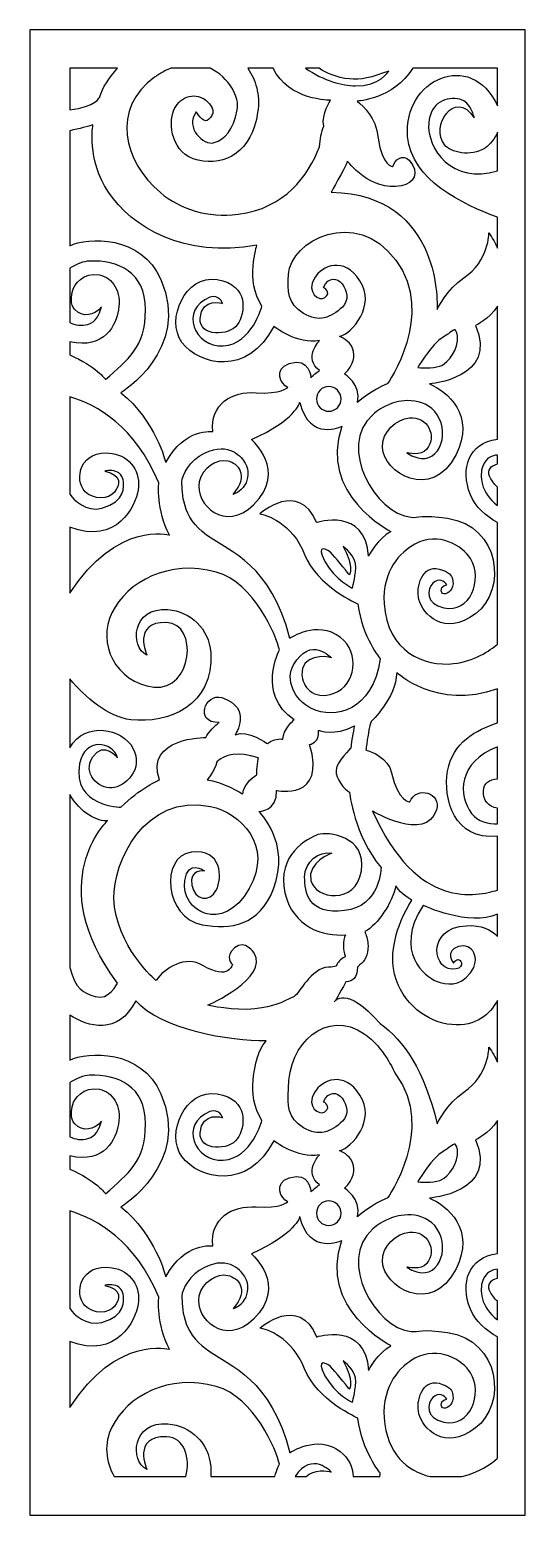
# Model space of a CAD drawing. Header units: centimetres. Extents: x 7.8 to 13.8, y -9 to 9.
import ezdxf

# ---------------------------------------------------------------- set-up
doc = ezdxf.new("R2010")
doc.units = ezdxf.units.CM
doc.header["$MEASUREMENT"] = 0
doc.layers.add('layer 1', color=7, linetype='Continuous')

msp = doc.modelspace()

# ---------------------------------------------------------------- linework, layer by layer
at = {"layer": 'layer 1', "color": 250}
for points, knots in [([(7.83792, 9.00077), (7.83792, 9.00077), (13.84454, 9.00077), (13.84454, 9.00077), (13.84454, 9.00077), (13.84454, 9.00077), (13.84454, -9.00021), (13.84454, -9.00021), (13.84454, -9.00021), (13.84454, -9.00021), (7.83792, -9.00021), (7.83792, -9.00021), (7.83792, -9.00021), (7.83792, -9.00021), (7.83792, 9.00077), (7.83792, 9.00077)], [0, 0, 0, 0, 0.2, 0.2, 0.2, 0.2, 0.4, 0.4, 0.4, 0.4, 0.6, 0.6, 0.6, 0.6, 1, 1, 1, 1]), ([(12.48059, 8.53406), (12.48059, 8.53406), (13.5076, 8.53406), (13.5076, 8.53406), (13.5076, 8.53406), (13.5076, 8.53406), (13.5076, 8.07897), (13.5076, 8.07897), (13.5076, 8.07897), (13.5076, 8.07897), (13.50604, 8.08249), (13.50604, 8.08249), (13.50604, 8.08249), (13.18701, 8.77229), (12.35922, 8.39306), (12.41866, 7.70767), (12.41866, 7.70767), (12.46476, 7.17646), (13.08737, 6.88337), (13.5076, 6.72848), (13.5076, 6.72848), (13.5076, 6.72848), (13.5076, 6.35549), (13.5076, 6.35549), (13.5076, 6.35549), (13.48015, 6.41401), (13.44606, 6.4755), (13.40411, 6.54034), (13.40411, 6.54034), (13.40411, 6.54034), (13.40783, 6.19887), (13.09828, 5.99417), (13.09828, 5.99417), (12.89304, 5.85846), (12.77547, 5.60865), (12.77547, 5.60865), (12.77547, 5.60865), (12.77547, 5.60865), (12.86042, 7.00086), (11.49272, 7.03297), (11.49272, 7.03297), (11.49272, 7.03297), (11.64562, 7.30071), (11.68809, 7.4078), (11.68809, 7.4078), (11.68809, 7.4078), (11.96843, 7.03297), (12.34222, 7.10795), (12.34222, 7.10795), (12.49532, 7.13866), (12.57302, 7.26459), (12.43566, 7.41851), (12.43566, 7.41851), (12.35922, 7.5042), (12.25727, 7.41851), (12.24027, 7.34356), (12.24027, 7.34356), (12.24027, 7.34356), (12.10557, 7.34196), (12.06187, 7.68624), (12.06187, 7.68624), (12.0279, 7.95397), (11.89197, 8.06107), (11.80704, 8.13604), (11.80704, 8.13604), (11.80704, 8.13604), (12.2431, 8.15334), (12.48059, 8.53406)], [0, 0, 0, 0, 0.05555556, 0.05555556, 0.05555556, 0.05555556, 0.11111111, 0.11111111, 0.11111111, 0.11111111, 0.16666667, 0.16666667, 0.16666667, 0.16666667, 0.22222222, 0.22222222, 0.22222222, 0.22222222, 0.27777778, 0.27777778, 0.27777778, 0.27777778, 0.33333333, 0.33333333, 0.33333333, 0.33333333, 0.38888889, 0.38888889, 0.38888889, 0.38888889, 0.44444444, 0.44444444, 0.44444444, 0.44444444, 0.5, 0.5, 0.5, 0.5, 0.55555556, 0.55555556, 0.55555556, 0.55555556, 0.61111111, 0.61111111, 0.61111111, 0.61111111, 0.66666667, 0.66666667, 0.66666667, 0.66666667, 0.72222222, 0.72222222, 0.72222222, 0.72222222, 0.77777778, 0.77777778, 0.77777778, 0.77777778, 0.83333333, 0.83333333, 0.83333333, 0.83333333, 0.88888889, 0.88888889, 0.88888889, 0.88888889, 1, 1, 1, 1]), ([(8.32362, 8.53406), (8.32362, 8.53406), (8.9009, 8.53406), (8.9009, 8.53406), (8.9009, 8.53406), (8.80113, 8.41841), (8.71762, 8.29659), (8.68933, 8.18958), (8.68933, 8.18958), (8.68933, 8.18958), (8.6436, 8.06631), (8.32362, 8.0286), (8.32362, 8.0286), (8.32362, 8.0286), (8.32362, 8.53406), (8.32362, 8.53406)], [0, 0, 0, 0, 0.2, 0.2, 0.2, 0.2, 0.4, 0.4, 0.4, 0.4, 0.6, 0.6, 0.6, 0.6, 1, 1, 1, 1]), ([(9.5473, 8.53406), (9.5473, 8.53406), (10.02349, 8.53406), (10.02349, 8.53406), (10.02349, 8.53406), (10.25467, 8.42697), (10.38345, 8.17567), (10.35436, 8.02895), (10.35436, 8.02895), (10.30455, 7.77765), (10.20145, 7.67553), (10.07403, 7.6327), (10.07403, 7.6327), (9.94659, 7.58986), (9.71299, 7.81476), (9.85741, 8.00752), (9.85741, 8.00752), (9.85741, 8.00752), (9.93811, 7.86831), (9.98908, 7.90043), (9.98908, 7.90043), (10.04006, 7.93255), (10.12499, 8.02895), (9.97208, 8.14675), (9.97208, 8.14675), (9.81918, 8.26454), (9.64078, 8.16816), (9.58132, 8.01823), (9.58132, 8.01823), (9.52185, 7.86831), (9.54734, 7.49348), (9.87864, 7.41851), (9.87864, 7.41851), (10.20996, 7.34356), (10.53277, 7.5256), (10.60073, 7.99681), (10.60073, 7.99681), (10.63365, 8.22507), (10.5763, 8.39256), (10.48167, 8.53406), (10.48167, 8.53406), (10.48167, 8.53406), (10.78789, 8.53406), (10.78789, 8.53406), (10.78789, 8.53406), (10.97594, 8.13952), (11.48421, 8.14675), (11.48421, 8.14675), (11.48421, 8.14675), (11.48421, 8.14675), (11.37221, 7.97944), (11.40081, 7.83081), (11.40081, 7.83081), (11.37675, 7.7561), (11.35396, 7.67557), (11.35163, 7.58239), (11.35163, 7.58239), (11.21298, 7.23165), (10.93151, 6.83462), (10.36287, 6.76524), (10.36287, 6.76524), (9.98969, 6.71973), (9.66763, 6.82212), (9.42198, 7.02623), (9.42198, 7.02623), (8.97423, 7.39832), (8.82327, 8.05085), (9.35195, 8.42518), (9.35195, 8.42518), (9.41943, 8.47295), (9.48464, 8.50866), (9.5473, 8.53406)], [0, 0, 0, 0, 0.05263158, 0.05263158, 0.05263158, 0.05263158, 0.10526316, 0.10526316, 0.10526316, 0.10526316, 0.15789474, 0.15789474, 0.15789474, 0.15789474, 0.21052632, 0.21052632, 0.21052632, 0.21052632, 0.26315789, 0.26315789, 0.26315789, 0.26315789, 0.31578947, 0.31578947, 0.31578947, 0.31578947, 0.36842105, 0.36842105, 0.36842105, 0.36842105, 0.42105263, 0.42105263, 0.42105263, 0.42105263, 0.47368421, 0.47368421, 0.47368421, 0.47368421, 0.52631579, 0.52631579, 0.52631579, 0.52631579, 0.57894737, 0.57894737, 0.57894737, 0.57894737, 0.63157895, 0.63157895, 0.63157895, 0.63157895, 0.68421053, 0.68421053, 0.68421053, 0.68421053, 0.73684211, 0.73684211, 0.73684211, 0.73684211, 0.78947368, 0.78947368, 0.78947368, 0.78947368, 0.84210526, 0.84210526, 0.84210526, 0.84210526, 0.89473684, 0.89473684, 0.89473684, 0.89473684, 1, 1, 1, 1]), ([(11.18055, 8.53406), (11.18055, 8.53406), (11.34506, 8.53406), (11.34506, 8.53406), (11.34506, 8.53406), (11.43366, 8.47533), (11.55678, 8.41828), (11.7123, 8.40373), (11.7123, 8.40373), (11.85143, 8.3907), (11.98079, 8.42068), (12.18931, 8.50015), (12.18931, 8.50015), (12.18931, 8.50015), (12.07915, 8.31149), (11.78157, 8.31977), (11.78157, 8.31977), (11.63085, 8.32398), (11.40461, 8.37874), (11.18055, 8.53406)], [0, 0, 0, 0, 0.16666667, 0.16666667, 0.16666667, 0.16666667, 0.33333333, 0.33333333, 0.33333333, 0.33333333, 0.5, 0.5, 0.5, 0.5, 0.66666667, 0.66666667, 0.66666667, 0.66666667, 1, 1, 1, 1]), ([(13.5076, 7.75765), (13.5076, 7.75765), (13.5076, 7.29165), (13.5076, 7.29165), (13.5076, 7.29165), (12.95881, 7.11745), (12.64756, 7.56193), (12.67419, 7.8736), (12.67419, 7.8736), (12.69546, 8.12278), (12.89431, 8.19527), (13.05147, 8.15777), (13.05147, 8.15777), (13.18926, 8.12494), (13.2257, 7.93255), (13.2257, 7.93255), (13.2257, 7.93255), (12.98784, 8.29668), (12.68203, 7.82548), (12.86891, 7.60058), (12.86891, 7.60058), (12.93455, 7.52159), (13.18354, 7.44707), (13.36061, 7.57075), (13.36061, 7.57075), (13.41971, 7.61202), (13.47414, 7.67849), (13.5076, 7.75765)], [0, 0, 0, 0, 0.125, 0.125, 0.125, 0.125, 0.25, 0.25, 0.25, 0.25, 0.375, 0.375, 0.375, 0.375, 0.5, 0.5, 0.5, 0.5, 0.625, 0.625, 0.625, 0.625, 0.75, 0.75, 0.75, 0.75, 1, 1, 1, 1]), ([(8.32362, 6.38314), (8.32362, 6.38314), (8.32362, 7.77642), (8.32362, 7.77642), (8.32362, 7.77642), (8.43866, 7.80264), (8.54748, 7.82895), (8.60438, 7.84688), (8.60438, 7.84688), (8.60438, 7.84688), (8.52793, 7.42922), (8.79126, 7.03297), (8.79126, 7.03297), (9.07292, 6.60921), (9.70874, 6.22978), (10.59224, 6.39042), (10.59224, 6.39042), (10.59224, 6.39042), (10.44782, 5.96205), (10.6517, 5.65149), (10.6517, 5.65149), (10.6517, 5.65149), (10.53277, 5.19098), (10.18447, 5.16957), (10.18447, 5.16957), (9.83618, 5.14814), (9.64396, 5.61153), (10.02306, 5.75858), (10.02306, 5.75858), (10.1335, 5.80141), (10.17596, 5.68361), (10.17596, 5.68361), (10.17596, 5.68361), (10.17596, 5.68361), (9.92426, 5.76808), (9.90413, 5.50156), (9.90413, 5.50156), (9.88715, 5.27666), (10.26092, 5.28736), (10.35436, 5.42659), (10.35436, 5.42659), (10.44782, 5.56582), (10.50815, 5.9055), (10.10801, 5.97276), (10.10801, 5.97276), (9.72574, 6.03702), (9.47937, 5.49085), (9.68325, 5.2124), (9.68325, 5.2124), (9.88715, 4.93396), (10.4818, 4.79475), (10.79612, 5.40518), (10.79612, 5.40518), (10.79612, 5.40518), (11.08495, 5.18028), (11.3483, 5.23383), (11.3483, 5.23383), (11.3483, 5.23383), (11.15291, 5.01965), (11.3483, 4.86972), (11.3483, 4.86972), (11.3483, 4.86972), (11.27184, 4.81615), (11.24635, 4.78403), (11.24635, 4.78403), (11.24635, 4.78403), (11.23622, 5.03868), (10.983, 4.95539), (10.983, 4.95539), (10.78763, 4.89113), (10.88107, 4.69837), (10.96602, 4.66623), (10.96602, 4.66623), (10.96602, 4.66623), (10.88107, 4.58056), (10.58375, 4.60199), (10.58375, 4.60199), (10.2864, 4.6234), (10.02306, 4.46276), (10.05704, 4.13077), (10.05704, 4.13077), (10.05704, 4.13077), (9.71723, 4.18431), (9.48788, 3.75594), (9.48788, 3.75594), (9.48788, 3.75594), (9.36044, 4.26998), (8.94419, 4.60199), (8.94419, 4.60199), (8.94419, 4.60199), (9.79589, 5.12343), (9.42841, 5.97276), (9.42841, 5.97276), (9.19198, 6.51916), (8.53897, 6.48498), (8.32362, 6.38314)], [0, 0, 0, 0, 0.04, 0.04, 0.04, 0.04, 0.08, 0.08, 0.08, 0.08, 0.12, 0.12, 0.12, 0.12, 0.16, 0.16, 0.16, 0.16, 0.2, 0.2, 0.2, 0.2, 0.24, 0.24, 0.24, 0.24, 0.28, 0.28, 0.28, 0.28, 0.32, 0.32, 0.32, 0.32, 0.36, 0.36, 0.36, 0.36, 0.4, 0.4, 0.4, 0.4, 0.44, 0.44, 0.44, 0.44, 0.48, 0.48, 0.48, 0.48, 0.52, 0.52, 0.52, 0.52, 0.56, 0.56, 0.56, 0.56, 0.6, 0.6, 0.6, 0.6, 0.64, 0.64, 0.64, 0.64, 0.68, 0.68, 0.68, 0.68, 0.72, 0.72, 0.72, 0.72, 0.76, 0.76, 0.76, 0.76, 0.8, 0.8, 0.8, 0.8, 0.84, 0.84, 0.84, 0.84, 0.88, 0.88, 0.88, 0.88, 0.92, 0.92, 0.92, 0.92, 1, 1, 1, 1]), ([(11.8127, 4.48418), (11.8127, 4.48418), (11.99392, 4.6448), (12.17231, 4.70906), (12.17231, 4.70906), (12.17231, 4.70906), (12.76737, 5.54239), (12.27427, 6.20835), (12.27427, 6.20835), (11.79051, 6.86167), (11, 6.44397), (10.97451, 6.03702), (10.97451, 6.03702), (10.96164, 5.83152), (10.96002, 5.68101), (11.15541, 5.56323), (11.15541, 5.56323), (11.34404, 5.44948), (11.4847, 5.5083), (11.62862, 5.64077), (11.62862, 5.64077), (11.79393, 5.79292), (11.52669, 6.15481), (11.39925, 5.87639), (11.39925, 5.87639), (11.39925, 5.87639), (11.50308, 5.82107), (11.41625, 5.75499), (11.41625, 5.75499), (11.34793, 5.70305), (11.18405, 5.81925), (11.28881, 5.99061), (11.28881, 5.99061), (11.38223, 6.1434), (11.64562, 6.25834), (11.84102, 5.95849), (11.84102, 5.95849), (12.03641, 5.65861), (11.74472, 5.3195), (11.59465, 5.28379), (11.59465, 5.28379), (11.59465, 5.28379), (11.71679, 5.24092), (11.75494, 5.1297), (11.75494, 5.1297), (11.78047, 5.05524), (11.76993, 4.93638), (11.65411, 4.83043), (11.65411, 4.83043), (11.65411, 4.83043), (11.85516, 4.7055), (11.8127, 4.48418)], [0, 0, 0, 0, 0.07142857, 0.07142857, 0.07142857, 0.07142857, 0.14285714, 0.14285714, 0.14285714, 0.14285714, 0.21428571, 0.21428571, 0.21428571, 0.21428571, 0.28571429, 0.28571429, 0.28571429, 0.28571429, 0.35714286, 0.35714286, 0.35714286, 0.35714286, 0.42857143, 0.42857143, 0.42857143, 0.42857143, 0.5, 0.5, 0.5, 0.5, 0.57142857, 0.57142857, 0.57142857, 0.57142857, 0.64285714, 0.64285714, 0.64285714, 0.64285714, 0.71428571, 0.71428571, 0.71428571, 0.71428571, 0.78571429, 0.78571429, 0.78571429, 0.78571429, 0.85714286, 0.85714286, 0.85714286, 0.85714286, 1, 1, 1, 1]), ([(8.32362, 5.06019), (8.32362, 5.06019), (8.32362, 5.22042), (8.32362, 5.22042), (8.32362, 5.22042), (8.7513, 5.12045), (8.88671, 5.4346), (8.91444, 5.60507), (8.91444, 5.60507), (8.94991, 5.82295), (8.84757, 5.99758), (8.6835, 6.03005), (8.6835, 6.03005), (8.48934, 6.06847), (8.37354, 5.9071), (8.35939, 5.84284), (8.35939, 5.84284), (8.34522, 5.77858), (8.3233, 5.67631), (8.38384, 5.60876), (8.38384, 5.60876), (8.47566, 5.50631), (8.62427, 5.53858), (8.70808, 5.64131), (8.70808, 5.64131), (8.67903, 5.54204), (8.64252, 5.46126), (8.54225, 5.43037), (8.54225, 5.43037), (8.46372, 5.4062), (8.38751, 5.42231), (8.32362, 5.45339), (8.32362, 5.45339), (8.32362, 5.45339), (8.32362, 6.11038), (8.32362, 6.11038), (8.32362, 6.11038), (8.40577, 6.1606), (8.48847, 6.19539), (8.56189, 6.19766), (8.56189, 6.19766), (8.91019, 6.20835), (9.24151, 6.06914), (9.24151, 5.60865), (9.24151, 5.60865), (9.24151, 5.14814), (9.02914, 5.00893), (8.7573, 4.76263), (8.7573, 4.76263), (8.7573, 4.76263), (8.63986, 4.92469), (8.32362, 5.06019)], [0, 0, 0, 0, 0.07142857, 0.07142857, 0.07142857, 0.07142857, 0.14285714, 0.14285714, 0.14285714, 0.14285714, 0.21428571, 0.21428571, 0.21428571, 0.21428571, 0.28571429, 0.28571429, 0.28571429, 0.28571429, 0.35714286, 0.35714286, 0.35714286, 0.35714286, 0.42857143, 0.42857143, 0.42857143, 0.42857143, 0.5, 0.5, 0.5, 0.5, 0.57142857, 0.57142857, 0.57142857, 0.57142857, 0.64285714, 0.64285714, 0.64285714, 0.64285714, 0.71428571, 0.71428571, 0.71428571, 0.71428571, 0.78571429, 0.78571429, 0.78571429, 0.78571429, 0.85714286, 0.85714286, 0.85714286, 0.85714286, 1, 1, 1, 1]), ([(13.5076, 5.65177), (13.5076, 5.65177), (13.5076, 4.04003), (13.5076, 4.04003), (13.5076, 4.04003), (13.15598, 3.99201), (13.05135, 3.68689), (13.179, 3.36505), (13.179, 3.36505), (13.23829, 3.21551), (13.37133, 3.10581), (13.5076, 3.02835), (13.5076, 3.02835), (13.5076, 3.02835), (13.5076, 1.55653), (13.5076, 1.55653), (13.5076, 1.55653), (13.41491, 1.47674), (13.22112, 1.34505), (12.97549, 1.3193), (12.97549, 1.3193), (12.62233, 1.28234), (12.17357, 1.45601), (12.13408, 2.04782), (12.13408, 2.04782), (12.10741, 2.44772), (12.33228, 2.67197), (12.50683, 2.76833), (12.50683, 2.76833), (12.79178, 2.92566), (13.08683, 2.7447), (13.179, 2.59398), (13.179, 2.59398), (13.33614, 2.33696), (13.17716, 1.92557), (12.85619, 1.99428), (12.85619, 1.99428), (12.63105, 2.04247), (12.65229, 2.22451), (12.7245, 2.29413), (12.7245, 2.29413), (12.7967, 2.36374), (12.86466, 2.32091), (12.8944, 2.27272), (12.8944, 2.27272), (12.8944, 2.27272), (12.82128, 2.26624), (12.82645, 2.2031), (12.82645, 2.2031), (12.832, 2.13517), (12.9128, 2.16645), (12.95091, 2.22237), (12.95091, 2.22237), (12.97512, 2.2579), (12.96998, 2.31685), (12.96298, 2.34584), (12.96298, 2.34584), (12.95345, 2.38532), (12.92278, 2.43414), (12.80096, 2.46548), (12.80096, 2.46548), (12.59282, 2.51902), (12.51625, 2.25071), (12.55459, 2.09601), (12.55459, 2.09601), (12.59708, 1.92466), (12.86042, 1.63552), (13.2427, 1.92466), (13.2427, 1.92466), (13.625, 2.21382), (13.54002, 2.98489), (12.90289, 3.08127), (12.90289, 3.08127), (12.58487, 3.12937), (12.54854, 3.0841), (12.46052, 3.09326), (12.46052, 3.09326), (12.02457, 3.1387), (11.56287, 3.94198), (11.99524, 4.33605), (11.99524, 4.33605), (12.0541, 4.38968), (12.11337, 4.42846), (12.22379, 4.47129), (12.22379, 4.47129), (12.33423, 4.51414), (12.66803, 4.57093), (12.8064, 4.2835), (12.8064, 4.2835), (12.92611, 4.03486), (12.74571, 3.64548), (12.41017, 3.87375), (12.41017, 3.87375), (12.41017, 3.87375), (12.58248, 3.83012), (12.65069, 3.91727), (12.65069, 3.91727), (12.77951, 4.08189), (12.65929, 4.31495), (12.44255, 4.29737), (12.44255, 4.29737), (12.28187, 4.28432), (12.10788, 4.13204), (12.11285, 3.93801), (12.11285, 3.93801), (12.12043, 3.64196), (12.71004, 3.26832), (13.00484, 3.85232), (13.00484, 3.85232), (13.2427, 4.32355), (12.90289, 4.6234), (12.68203, 4.70906), (12.68203, 4.70906), (12.68203, 4.70906), (13.52304, 4.77334), (13.2427, 5.41587), (13.2427, 5.41587), (13.2427, 5.41587), (13.40103, 5.4875), (13.5076, 5.65177)], [0, 0, 0, 0, 0.03225806, 0.03225806, 0.03225806, 0.03225806, 0.06451613, 0.06451613, 0.06451613, 0.06451613, 0.09677419, 0.09677419, 0.09677419, 0.09677419, 0.12903226, 0.12903226, 0.12903226, 0.12903226, 0.16129032, 0.16129032, 0.16129032, 0.16129032, 0.19354839, 0.19354839, 0.19354839, 0.19354839, 0.22580645, 0.22580645, 0.22580645, 0.22580645, 0.25806452, 0.25806452, 0.25806452, 0.25806452, 0.29032258, 0.29032258, 0.29032258, 0.29032258, 0.32258065, 0.32258065, 0.32258065, 0.32258065, 0.35483871, 0.35483871, 0.35483871, 0.35483871, 0.38709677, 0.38709677, 0.38709677, 0.38709677, 0.41935484, 0.41935484, 0.41935484, 0.41935484, 0.4516129, 0.4516129, 0.4516129, 0.4516129, 0.48387097, 0.48387097, 0.48387097, 0.48387097, 0.51612903, 0.51612903, 0.51612903, 0.51612903, 0.5483871, 0.5483871, 0.5483871, 0.5483871, 0.58064516, 0.58064516, 0.58064516, 0.58064516, 0.61290323, 0.61290323, 0.61290323, 0.61290323, 0.64516129, 0.64516129, 0.64516129, 0.64516129, 0.67741935, 0.67741935, 0.67741935, 0.67741935, 0.70967742, 0.70967742, 0.70967742, 0.70967742, 0.74193548, 0.74193548, 0.74193548, 0.74193548, 0.77419355, 0.77419355, 0.77419355, 0.77419355, 0.80645161, 0.80645161, 0.80645161, 0.80645161, 0.83870968, 0.83870968, 0.83870968, 0.83870968, 0.87096774, 0.87096774, 0.87096774, 0.87096774, 0.90322581, 0.90322581, 0.90322581, 0.90322581, 0.93548387, 0.93548387, 0.93548387, 0.93548387, 1, 1, 1, 1]), ([(12.54185, 4.9072), (12.54185, 4.9072), (12.67352, 5.1321), (12.77973, 5.22312), (12.77973, 5.22312), (12.82612, 5.2629), (12.87073, 5.28945), (12.91244, 5.31699), (12.91244, 5.31699), (12.96616, 5.35246), (13.00376, 5.41294), (13.02182, 5.29273), (13.02182, 5.29273), (13.04653, 5.12827), (12.89866, 4.96608), (12.83494, 4.93396), (12.83494, 4.93396), (12.77122, 4.90184), (12.61408, 4.89648), (12.54185, 4.9072)], [0, 0, 0, 0, 0.16666667, 0.16666667, 0.16666667, 0.16666667, 0.33333333, 0.33333333, 0.33333333, 0.33333333, 0.5, 0.5, 0.5, 0.5, 0.66666667, 0.66666667, 0.66666667, 0.66666667, 1, 1, 1, 1]), ([(8.32362, 2.17343), (8.32362, 2.17343), (8.32362, 2.97174), (8.32362, 2.97174), (8.32362, 2.97174), (8.89721, 2.75345), (9.12118, 3.23253), (9.1523, 3.42395), (9.1523, 3.42395), (9.1863, 3.6328), (9.06152, 3.83357), (8.8364, 3.86677), (8.8364, 3.86677), (8.44564, 3.92444), (8.36911, 3.5477), (8.51128, 3.40265), (8.51128, 3.40265), (8.60932, 3.30263), (8.79273, 3.3088), (8.86383, 3.39594), (8.86383, 3.39594), (8.93321, 3.48095), (8.96635, 3.60688), (8.74674, 3.65125), (8.74674, 3.65125), (8.74674, 3.65125), (8.81485, 3.67425), (8.88163, 3.64926), (8.88163, 3.64926), (8.93362, 3.62984), (8.9657, 3.59323), (8.97365, 3.52271), (8.97365, 3.52271), (8.97888, 3.47631), (9.00907, 3.28429), (8.71216, 3.20286), (8.71216, 3.20286), (8.5299, 3.15287), (8.36233, 3.30533), (8.32842, 3.3684), (8.32842, 3.3684), (8.3271, 3.37084), (8.32552, 3.37341), (8.32362, 3.37596), (8.32362, 3.37596), (8.32362, 3.37596), (8.32362, 4.55382), (8.32362, 4.55382), (8.32362, 4.55382), (8.65321, 4.45537), (9.11601, 4.19492), (9.40293, 3.50964), (9.40293, 3.50964), (9.40293, 3.50964), (9.36893, 3.17765), (9.53034, 2.87778), (9.53034, 2.87778), (9.53034, 2.87778), (8.89569, 3.05595), (8.32362, 2.17343)], [0, 0, 0, 0, 0.0625, 0.0625, 0.0625, 0.0625, 0.125, 0.125, 0.125, 0.125, 0.1875, 0.1875, 0.1875, 0.1875, 0.25, 0.25, 0.25, 0.25, 0.3125, 0.3125, 0.3125, 0.3125, 0.375, 0.375, 0.375, 0.375, 0.4375, 0.4375, 0.4375, 0.4375, 0.5, 0.5, 0.5, 0.5, 0.5625, 0.5625, 0.5625, 0.5625, 0.625, 0.625, 0.625, 0.625, 0.6875, 0.6875, 0.6875, 0.6875, 0.75, 0.75, 0.75, 0.75, 0.8125, 0.8125, 0.8125, 0.8125, 0.875, 0.875, 0.875, 0.875, 1, 1, 1, 1]), ([(11.46297, 4.67694), (11.54508, 4.67694), (11.61165, 4.60981), (11.61165, 4.52702), (11.61165, 4.52702), (11.61165, 4.4442), (11.54508, 4.37709), (11.46297, 4.37709), (11.46297, 4.37709), (11.38087, 4.37709), (11.3143, 4.4442), (11.3143, 4.52702), (11.3143, 4.52702), (11.3143, 4.60981), (11.38087, 4.67694), (11.46297, 4.67694)], [0, 0, 0, 0, 0.2, 0.2, 0.2, 0.2, 0.4, 0.4, 0.4, 0.4, 0.6, 0.6, 0.6, 0.6, 1, 1, 1, 1]), ([(11.11044, 4.48418), (11.11044, 4.48418), (11.05947, 4.26998), (10.52426, 4.03439), (10.52426, 4.03439), (10.52426, 4.03439), (10.97451, 3.65956), (10.54975, 3.24191), (10.54975, 3.24191), (10.21277, 2.91054), (9.83834, 3.23979), (9.89316, 3.5237), (9.89316, 3.5237), (9.92616, 3.69466), (10.11425, 3.80305), (10.23809, 3.77374), (10.23809, 3.77374), (10.36812, 3.743), (10.50344, 3.60494), (10.3034, 3.37043), (10.3034, 3.37043), (10.3034, 3.37043), (10.39479, 3.39792), (10.44689, 3.48402), (10.44689, 3.48402), (10.48728, 3.55074), (10.5007, 3.66546), (10.45128, 3.74851), (10.45128, 3.74851), (10.41149, 3.81534), (10.26176, 4.01791), (9.95616, 3.87029), (9.95616, 3.87029), (9.77837, 3.78441), (9.68325, 3.6042), (9.68325, 3.52035), (9.68325, 3.52035), (9.68325, 3.39183), (9.68325, 3.09196), (9.98059, 2.87778), (9.98059, 2.87778), (10.27792, 2.66361), (10.76214, 2.52438), (10.99151, 1.62481), (10.99151, 1.62481), (10.99151, 1.62481), (11.32182, 1.85254), (11.60162, 1.63896), (11.60162, 1.63896), (11.84855, 1.45052), (11.79006, 1.05703), (11.52672, 0.96065), (11.52672, 0.96065), (11.26337, 0.86428), (11.14247, 1.05468), (11.13593, 1.18573), (11.13593, 1.18573), (11.12368, 1.43035), (11.43323, 1.42134), (11.49272, 1.3892), (11.49272, 1.3892), (11.49272, 1.3892), (11.24635, 1.66764), (11.03398, 1.30353), (11.03398, 1.30353), (10.93425, 1.13253), (11.04074, 0.87678), (11.25384, 0.77539), (11.25384, 0.77539), (11.53883, 0.63981), (11.99016, 0.74122), (12.08736, 1.37848), (12.08736, 1.37848), (12.08736, 1.37848), (11.86648, 1.63552), (11.81553, 2.04247), (11.81553, 2.04247), (11.81553, 2.04247), (11.32281, 2.25665), (11.16991, 2.64219), (11.16991, 2.64219), (11.017, 3.0277), (10.70268, 3.1241), (10.62621, 3.13482), (10.62621, 3.13482), (10.62621, 3.13482), (11.10195, 3.55247), (11.3143, 3.0277), (11.3143, 3.0277), (11.3143, 3.0277), (11.90897, 3.22048), (11.94295, 2.62076), (11.94295, 2.62076), (11.94295, 2.62076), (12.06308, 2.84188), (12.21478, 2.92063), (12.21478, 2.92063), (12.21478, 2.92063), (11.3313, 3.37043), (11.62013, 4.19503), (11.62013, 4.19503), (11.62013, 4.19503), (11.22937, 4.00227), (11.11044, 4.48418)], [0, 0, 0, 0, 0.03703704, 0.03703704, 0.03703704, 0.03703704, 0.07407407, 0.07407407, 0.07407407, 0.07407407, 0.11111111, 0.11111111, 0.11111111, 0.11111111, 0.14814815, 0.14814815, 0.14814815, 0.14814815, 0.18518519, 0.18518519, 0.18518519, 0.18518519, 0.22222222, 0.22222222, 0.22222222, 0.22222222, 0.25925926, 0.25925926, 0.25925926, 0.25925926, 0.2962963, 0.2962963, 0.2962963, 0.2962963, 0.33333333, 0.33333333, 0.33333333, 0.33333333, 0.37037037, 0.37037037, 0.37037037, 0.37037037, 0.40740741, 0.40740741, 0.40740741, 0.40740741, 0.44444444, 0.44444444, 0.44444444, 0.44444444, 0.48148148, 0.48148148, 0.48148148, 0.48148148, 0.51851852, 0.51851852, 0.51851852, 0.51851852, 0.55555556, 0.55555556, 0.55555556, 0.55555556, 0.59259259, 0.59259259, 0.59259259, 0.59259259, 0.62962963, 0.62962963, 0.62962963, 0.62962963, 0.66666667, 0.66666667, 0.66666667, 0.66666667, 0.7037037, 0.7037037, 0.7037037, 0.7037037, 0.74074074, 0.74074074, 0.74074074, 0.74074074, 0.77777778, 0.77777778, 0.77777778, 0.77777778, 0.81481481, 0.81481481, 0.81481481, 0.81481481, 0.85185185, 0.85185185, 0.85185185, 0.85185185, 0.88888889, 0.88888889, 0.88888889, 0.88888889, 0.92592593, 0.92592593, 0.92592593, 0.92592593, 1, 1, 1, 1]), ([(13.5076, 3.84692), (13.5076, 3.84692), (13.5076, 3.74002), (13.5076, 3.74002), (13.5076, 3.74002), (13.42381, 3.71732), (13.38137, 3.66434), (13.4126, 3.58995), (13.4126, 3.58995), (13.43008, 3.54835), (13.46172, 3.50011), (13.5076, 3.4594), (13.5076, 3.4594), (13.5076, 3.4594), (13.5076, 3.23431), (13.5076, 3.23431), (13.5076, 3.23431), (13.301, 3.39473), (13.28672, 3.59934), (13.32843, 3.71073), (13.32843, 3.71073), (13.36778, 3.81577), (13.44544, 3.84342), (13.5076, 3.84692)], [0, 0, 0, 0, 0.14285714, 0.14285714, 0.14285714, 0.14285714, 0.28571429, 0.28571429, 0.28571429, 0.28571429, 0.42857143, 0.42857143, 0.42857143, 0.42857143, 0.57142857, 0.57142857, 0.57142857, 0.57142857, 0.71428571, 0.71428571, 0.71428571, 0.71428571, 1, 1, 1, 1]), ([(11.74755, 2.23522), (11.74755, 2.23522), (11.54367, 2.3316), (11.41625, 2.5565), (11.41625, 2.5565), (11.28881, 2.7814), (11.45023, 2.71714), (11.50969, 2.64219), (11.50969, 2.64219), (11.56916, 2.56721), (11.71358, 2.39586), (11.71358, 2.39586), (11.71358, 2.39586), (11.71358, 2.39586), (11.77304, 2.50298), (11.63711, 2.73857), (11.63711, 2.73857), (11.63711, 2.73857), (11.79853, 2.62076), (11.79004, 2.48155), (11.79004, 2.48155), (11.78155, 2.34234), (11.74755, 2.23522), (11.74755, 2.23522)], [0, 0, 0, 0, 0.14285714, 0.14285714, 0.14285714, 0.14285714, 0.28571429, 0.28571429, 0.28571429, 0.28571429, 0.42857143, 0.42857143, 0.42857143, 0.42857143, 0.57142857, 0.57142857, 0.57142857, 0.57142857, 0.71428571, 0.71428571, 0.71428571, 0.71428571, 1, 1, 1, 1]), ([(8.32362, 0.29849), (8.32362, 0.29849), (8.32362, 1.13386), (8.32362, 1.13386), (8.32362, 1.13386), (8.51011, 0.91264), (8.78817, 0.67223), (9.06312, 0.63955), (9.06312, 0.63955), (9.51337, 0.586), (10.07403, 0.8109), (10.03155, 1.45346), (10.03155, 1.45346), (10.01239, 1.74359), (9.78606, 1.95248), (9.51296, 1.97455), (9.51296, 1.97455), (9.07981, 2.00955), (9.04456, 1.52307), (9.25851, 1.42134), (9.25851, 1.42134), (9.25851, 1.42134), (9.07163, 1.82919), (9.49637, 1.81757), (9.49637, 1.81757), (9.88782, 1.80687), (9.81494, 0.98176), (9.34344, 1.0358), (9.34344, 1.0358), (8.87621, 1.08935), (8.6519, 1.57066), (8.83375, 1.93537), (8.83375, 1.93537), (9.02063, 2.3102), (9.52185, 2.58864), (10.09952, 2.428), (10.09952, 2.428), (10.56027, 2.29987), (10.8301, 1.64621), (10.86407, 1.48558), (10.86407, 1.48558), (10.86407, 1.48558), (10.58375, 0.95014), (11.04249, 0.63955), (11.04249, 0.63955), (11.04249, 0.63955), (10.90656, 0.52174), (10.90656, 0.40396), (10.90656, 0.40396), (10.90656, 0.40396), (10.82161, 0.42537), (10.71966, 0.35039), (10.71966, 0.35039), (10.71966, 0.35039), (10.4818, 0.52174), (10.32889, 0.45751), (10.32889, 0.45751), (10.32889, 0.45751), (10.54334, 0.78883), (10.16748, 0.90728), (10.16748, 0.90728), (9.96359, 0.97154), (9.82767, 0.59672), (10.1335, 0.60741), (10.1335, 0.60741), (10.1335, 0.60741), (10.06784, 0.55138), (10.02755, 0.50596), (10.02755, 0.50596), (9.98714, 0.46036), (9.97208, 0.42537), (9.97208, 0.42537), (9.97208, 0.42537), (9.97208, 0.42537), (9.23302, 0.42537), (9.41141, -0.08869), (9.41141, -0.08869), (9.41141, -0.08869), (9.16505, -0.19578), (8.94419, -0.42064), (8.94419, -0.42064), (8.94419, -0.42064), (8.35034, -0.41295), (8.44296, 0.10409), (8.44296, 0.10409), (8.50245, 0.43608), (8.85074, 0.37182), (8.9017, 0.17906), (8.9017, 0.17906), (8.9017, 0.17906), (8.7403, 0.39325), (8.60438, 0.18975), (8.60438, 0.18975), (8.46845, -0.01372), (8.67233, -0.19578), (8.83375, -0.18507), (8.83375, -0.18507), (8.99516, -0.17436), (9.22453, 0.03983), (9.0886, 0.29685), (9.0886, 0.29685), (8.96546, 0.52969), (8.51482, 0.63458), (8.32362, 0.29849)], [0, 0, 0, 0, 0.03703704, 0.03703704, 0.03703704, 0.03703704, 0.07407407, 0.07407407, 0.07407407, 0.07407407, 0.11111111, 0.11111111, 0.11111111, 0.11111111, 0.14814815, 0.14814815, 0.14814815, 0.14814815, 0.18518519, 0.18518519, 0.18518519, 0.18518519, 0.22222222, 0.22222222, 0.22222222, 0.22222222, 0.25925926, 0.25925926, 0.25925926, 0.25925926, 0.2962963, 0.2962963, 0.2962963, 0.2962963, 0.33333333, 0.33333333, 0.33333333, 0.33333333, 0.37037037, 0.37037037, 0.37037037, 0.37037037, 0.40740741, 0.40740741, 0.40740741, 0.40740741, 0.44444444, 0.44444444, 0.44444444, 0.44444444, 0.48148148, 0.48148148, 0.48148148, 0.48148148, 0.51851852, 0.51851852, 0.51851852, 0.51851852, 0.55555556, 0.55555556, 0.55555556, 0.55555556, 0.59259259, 0.59259259, 0.59259259, 0.59259259, 0.62962963, 0.62962963, 0.62962963, 0.62962963, 0.66666667, 0.66666667, 0.66666667, 0.66666667, 0.7037037, 0.7037037, 0.7037037, 0.7037037, 0.74074074, 0.74074074, 0.74074074, 0.74074074, 0.77777778, 0.77777778, 0.77777778, 0.77777778, 0.81481481, 0.81481481, 0.81481481, 0.81481481, 0.85185185, 0.85185185, 0.85185185, 0.85185185, 0.88888889, 0.88888889, 0.88888889, 0.88888889, 0.92592593, 0.92592593, 0.92592593, 0.92592593, 1, 1, 1, 1]), ([(13.5076, 1.01509), (13.5076, 1.01509), (13.5076, 0.60117), (13.5076, 0.60117), (13.5076, 0.60117), (13.25006, 0.52038), (12.95991, 0.35983), (12.90289, 0.01842), (12.90289, 0.01842), (12.84675, -0.31774), (12.97965, -0.8281), (13.5076, -0.77004), (13.5076, -0.77004), (13.5076, -0.77004), (13.5076, -1.42633), (13.5076, -1.42633), (13.5076, -1.42633), (13.26756, -1.4902), (12.53573, -1.68877), (11.99392, -0.46706), (11.99392, -0.46706), (11.99392, -0.46706), (12.63241, -0.85564), (12.76698, -0.45278), (12.76698, -0.45278), (12.83494, -0.24931), (12.5291, -0.15293), (12.44415, -0.3564), (12.44415, -0.3564), (12.44415, -0.3564), (12.30528, -0.35441), (12.22329, -0.003), (12.22329, -0.003), (12.18083, 0.17906), (11.98543, 0.25401), (11.91322, 0.27008), (11.91322, 0.27008), (11.91322, 0.27008), (11.93446, 0.49498), (11.97692, 0.61815), (11.97692, 0.61815), (11.97692, 0.61815), (12.27427, 0.89657), (12.28701, 1.21251), (12.28701, 1.21251), (12.28701, 1.21251), (12.77027, 0.74794), (13.5076, 1.01509)], [0, 0, 0, 0, 0.07692308, 0.07692308, 0.07692308, 0.07692308, 0.15384615, 0.15384615, 0.15384615, 0.15384615, 0.23076923, 0.23076923, 0.23076923, 0.23076923, 0.30769231, 0.30769231, 0.30769231, 0.30769231, 0.38461538, 0.38461538, 0.38461538, 0.38461538, 0.46153846, 0.46153846, 0.46153846, 0.46153846, 0.53846154, 0.53846154, 0.53846154, 0.53846154, 0.61538462, 0.61538462, 0.61538462, 0.61538462, 0.69230769, 0.69230769, 0.69230769, 0.69230769, 0.76923077, 0.76923077, 0.76923077, 0.76923077, 0.84615385, 0.84615385, 0.84615385, 0.84615385, 1, 1, 1, 1]), ([(11.66057, -2.22481), (11.64703, -2.18835), (11.63923, -2.14569), (11.63923, -2.10005), (11.63923, -2.10005), (11.63923, -2.0507), (11.64834, -2.00475), (11.664, -1.96646), (11.664, -1.96646), (11.39828, -1.98981), (11.02763, -1.87574), (10.93203, -1.45944), (10.93203, -1.45944), (10.82491, -0.99291), (11.21237, -0.79548), (11.3313, -0.75263), (11.3313, -0.75263), (11.45023, -0.7098), (11.92597, -0.77406), (11.85799, -1.19171), (11.85799, -1.19171), (11.79004, -1.60937), (11.29732, -1.53442), (11.24635, -1.30952), (11.24635, -1.30952), (11.19537, -1.08464), (11.50121, -0.97753), (11.50121, -0.97753), (11.50121, -0.97753), (11.33979, -0.94541), (11.16991, -1.08464), (11.16991, -1.26669), (11.16991, -1.26669), (11.16991, -1.44873), (11.21237, -1.7272), (11.65411, -1.67363), (11.65411, -1.67363), (12.09585, -1.6201), (12.09585, -1.14888), (12.09585, -1.14888), (12.09585, -1.14888), (11.77304, -0.77406), (11.71358, -0.23859), (11.71358, -0.23859), (11.71358, -0.23859), (11.65411, -0.20647), (11.54367, -0.07796), (11.55218, 0.02912), (11.55218, 0.02912), (11.56067, 0.13621), (11.73058, 0.29685), (11.73058, 0.29685), (11.73058, 0.29685), (11.73541, 0.38232), (11.77304, 0.5646), (11.77304, 0.5646), (11.77304, 0.5646), (11.53518, 0.43608), (11.33979, 0.51103), (11.33979, 0.51103), (11.33979, 0.51103), (11.35679, 0.36111), (11.22937, 0.3397), (11.22937, 0.3397), (11.22937, 0.3397), (11.44174, -0.34569), (10.8301, -0.21719), (10.8301, -0.21719), (10.8301, -0.21719), (10.83859, -0.46349), (10.61773, -0.47421), (10.61773, -0.47421), (10.61773, -0.47421), (10.61773, -0.47421), (11.00713, -0.84439), (10.79245, -1.41009), (10.79245, -1.41009), (10.6249, -1.85159), (10.27321, -1.90915), (9.92962, -1.84498), (9.92962, -1.84498), (9.47088, -1.75931), (9.41582, -1.01636), (9.79369, -0.96681), (9.79369, -0.96681), (10.17078, -0.91739), (10.17596, -1.2774), (10.09952, -1.42732), (10.09952, -1.42732), (10.02306, -1.57725), (9.83618, -1.55584), (9.80218, -1.36306), (9.80218, -1.36306), (9.7682, -1.17031), (9.95511, -1.19171), (9.95511, -1.19171), (9.95511, -1.19171), (9.95511, -1.19171), (9.75122, -1.04179), (9.71723, -1.30952), (9.71723, -1.30952), (9.66979, -1.68339), (10.17847, -1.96559), (10.4988, -1.40592), (10.4988, -1.40592), (10.79755, -0.88389), (10.38276, -0.48358), (10.02941, -0.41191), (10.02941, -0.41191), (9.22086, -0.24788), (8.84673, -1.1014), (8.85913, -1.52368), (8.85913, -1.52368), (8.8761, -2.10198), (9.36893, -2.51967), (9.36893, -2.51967), (9.36893, -2.51967), (9.47088, -2.36973), (9.72574, -2.20909), (9.93811, -2.33761), (9.93811, -2.33761), (10.25323, -2.52829), (10.29492, -2.3269), (10.29492, -2.3269), (10.29492, -2.3269), (10.29492, -2.3269), (10.19296, -2.23052), (10.3204, -2.12342), (10.3204, -2.12342), (10.44782, -2.01633), (10.55826, -2.18768), (10.55826, -2.18768), (10.55826, -2.18768), (10.74514, -2.48753), (9.99757, -2.81952), (9.99757, -2.81952), (9.99757, -2.81952), (9.99757, -2.81952), (10.3204, -2.8945), (10.56675, -2.86236), (10.56675, -2.86236), (10.81312, -2.83024), (10.87258, -2.79812), (11.04249, -2.71243), (11.04249, -2.71243), (11.10696, -2.6799), (11.2465, -2.36893), (11.45872, -2.35904), (11.45872, -2.35904), (11.49902, -2.35716), (11.52827, -2.35301), (11.55009, -2.34698), (11.55009, -2.34698), (11.57534, -2.29389), (11.59752, -2.26823), (11.66063, -2.23469), (11.66063, -2.23469), (11.66057, -2.23138), (11.66055, -2.22808), (11.66057, -2.22481)], [0, 0, 0, 0, 0.02439024, 0.02439024, 0.02439024, 0.02439024, 0.04878049, 0.04878049, 0.04878049, 0.04878049, 0.07317073, 0.07317073, 0.07317073, 0.07317073, 0.09756098, 0.09756098, 0.09756098, 0.09756098, 0.12195122, 0.12195122, 0.12195122, 0.12195122, 0.14634146, 0.14634146, 0.14634146, 0.14634146, 0.17073171, 0.17073171, 0.17073171, 0.17073171, 0.19512195, 0.19512195, 0.19512195, 0.19512195, 0.2195122, 0.2195122, 0.2195122, 0.2195122, 0.24390244, 0.24390244, 0.24390244, 0.24390244, 0.26829268, 0.26829268, 0.26829268, 0.26829268, 0.29268293, 0.29268293, 0.29268293, 0.29268293, 0.31707317, 0.31707317, 0.31707317, 0.31707317, 0.34146341, 0.34146341, 0.34146341, 0.34146341, 0.36585366, 0.36585366, 0.36585366, 0.36585366, 0.3902439, 0.3902439, 0.3902439, 0.3902439, 0.41463415, 0.41463415, 0.41463415, 0.41463415, 0.43902439, 0.43902439, 0.43902439, 0.43902439, 0.46341463, 0.46341463, 0.46341463, 0.46341463, 0.48780488, 0.48780488, 0.48780488, 0.48780488, 0.51219512, 0.51219512, 0.51219512, 0.51219512, 0.53658537, 0.53658537, 0.53658537, 0.53658537, 0.56097561, 0.56097561, 0.56097561, 0.56097561, 0.58536585, 0.58536585, 0.58536585, 0.58536585, 0.6097561, 0.6097561, 0.6097561, 0.6097561, 0.63414634, 0.63414634, 0.63414634, 0.63414634, 0.65853659, 0.65853659, 0.65853659, 0.65853659, 0.68292683, 0.68292683, 0.68292683, 0.68292683, 0.70731707, 0.70731707, 0.70731707, 0.70731707, 0.73170732, 0.73170732, 0.73170732, 0.73170732, 0.75609756, 0.75609756, 0.75609756, 0.75609756, 0.7804878, 0.7804878, 0.7804878, 0.7804878, 0.80487805, 0.80487805, 0.80487805, 0.80487805, 0.82926829, 0.82926829, 0.82926829, 0.82926829, 0.85365854, 0.85365854, 0.85365854, 0.85365854, 0.87804878, 0.87804878, 0.87804878, 0.87804878, 0.90243902, 0.90243902, 0.90243902, 0.90243902, 0.92682927, 0.92682927, 0.92682927, 0.92682927, 0.95121951, 0.95121951, 0.95121951, 0.95121951, 1, 1, 1, 1]), ([(9.98908, -0.08869), (9.98908, -0.08869), (10.07244, 0.00019), (10.10704, 0.13139), (10.10704, 0.13139), (10.2021, 0.21768), (10.35434, 0.25797), (10.60922, 0.17906), (10.60922, 0.17906), (10.60922, 0.17906), (10.58375, 0.03983), (10.59224, -0.02443), (10.59224, -0.02443), (10.59224, -0.02443), (10.42233, -0.13152), (10.42233, -0.26002), (10.42233, -0.26002), (10.42233, -0.26002), (10.15048, -0.09938), (9.98908, -0.08869)], [0, 0, 0, 0, 0.16666667, 0.16666667, 0.16666667, 0.16666667, 0.33333333, 0.33333333, 0.33333333, 0.33333333, 0.5, 0.5, 0.5, 0.5, 0.66666667, 0.66666667, 0.66666667, 0.66666667, 1, 1, 1, 1]), ([(13.5076, 0.31166), (13.5076, 0.31166), (13.5076, -0.07599), (13.5076, -0.07599), (13.5076, -0.07599), (13.40507, -0.08938), (13.34273, -0.12029), (13.33614, -0.2279), (13.33614, -0.2279), (13.32983, -0.33143), (13.39394, -0.4171), (13.5076, -0.43222), (13.5076, -0.43222), (13.5076, -0.43222), (13.5076, -0.62061), (13.5076, -0.62061), (13.5076, -0.62061), (13.40014, -0.62983), (13.26925, -0.59409), (13.19233, -0.4946), (13.19233, -0.4946), (13.02584, -0.27927), (13.02955, 0.12936), (13.5076, 0.31166)], [0, 0, 0, 0, 0.14285714, 0.14285714, 0.14285714, 0.14285714, 0.28571429, 0.28571429, 0.28571429, 0.28571429, 0.42857143, 0.42857143, 0.42857143, 0.42857143, 0.57142857, 0.57142857, 0.57142857, 0.57142857, 0.71428571, 0.71428571, 0.71428571, 0.71428571, 1, 1, 1, 1]), ([(8.32362, -2.36366), (8.32362, -2.36366), (8.32362, -0.26611), (8.32362, -0.26611), (8.32362, -0.26611), (8.4422, -0.47896), (8.67026, -0.6083), (8.78277, -0.58128), (8.78277, -0.58128), (8.78277, -0.58128), (7.99273, -1.33094), (8.9017, -2.55179), (8.9017, -2.55179), (8.9017, -2.55179), (8.79947, -2.76842), (8.62958, -2.71485), (8.62958, -2.71485), (8.48905, -2.67057), (8.39505, -2.62856), (8.32362, -2.36366)], [0, 0, 0, 0, 0.16666667, 0.16666667, 0.16666667, 0.16666667, 0.33333333, 0.33333333, 0.33333333, 0.33333333, 0.5, 0.5, 0.5, 0.5, 0.66666667, 0.66666667, 0.66666667, 0.66666667, 1, 1, 1, 1]), ([(13.5076, -2.76287), (13.5076, -2.76287), (13.5076, -3.51118), (13.5076, -3.51118), (13.5076, -3.51118), (13.48015, -3.45264), (13.44606, -3.3911), (13.40409, -3.32624), (13.40409, -3.32624), (13.40409, -3.32624), (13.40781, -3.66773), (13.09826, -3.87241), (13.09826, -3.87241), (12.89302, -4.00815), (12.77545, -4.25795), (12.77545, -4.25795), (12.77545, -4.25795), (12.62645, -3.61896), (12.37021, -3.24087), (12.08432, -3.04265), (12.08432, -3.04265), (12.08432, -3.04265), (12.08427, -3.04254), (12.08427, -3.04254), (12.08427, -3.04254), (11.668, -2.56061), (11.52967, -2.77853), (11.52967, -2.77853), (11.52967, -2.77853), (11.53486, -2.77684), (11.58819, -2.68988), (11.66802, -2.53693), (11.66802, -2.53693), (11.7601, -2.52812), (11.80464, -2.49756), (11.81227, -2.35631), (11.81227, -2.35631), (11.82125, -2.34802), (11.82944, -2.33906), (11.83695, -2.32955), (11.83695, -2.32955), (11.89605, -2.29715), (11.9386, -2.20665), (11.9386, -2.10005), (11.9386, -2.10005), (11.9386, -2.03994), (11.92506, -1.98493), (11.90268, -1.94257), (11.90268, -1.94257), (11.90214, -1.93725), (11.90162, -1.93196), (11.90104, -1.92674), (11.90104, -1.92674), (12.05745, -1.84893), (12.23588, -1.56826), (12.27427, -1.37378), (12.27427, -1.37378), (12.34222, -1.48087), (12.46964, -1.54513), (12.46964, -1.54513), (12.46964, -1.54513), (12.2645, -1.87824), (12.20037, -2.19518), (12.2601, -2.44362), (12.2601, -2.44362), (12.34626, -2.80222), (12.66281, -3.02982), (12.95386, -3.05514), (12.95386, -3.05514), (13.25039, -3.08091), (13.41459, -2.92819), (13.5076, -2.76287)], [0, 0, 0, 0, 0.05263158, 0.05263158, 0.05263158, 0.05263158, 0.10526316, 0.10526316, 0.10526316, 0.10526316, 0.15789474, 0.15789474, 0.15789474, 0.15789474, 0.21052632, 0.21052632, 0.21052632, 0.21052632, 0.26315789, 0.26315789, 0.26315789, 0.26315789, 0.31578947, 0.31578947, 0.31578947, 0.31578947, 0.36842105, 0.36842105, 0.36842105, 0.36842105, 0.42105263, 0.42105263, 0.42105263, 0.42105263, 0.47368421, 0.47368421, 0.47368421, 0.47368421, 0.52631579, 0.52631579, 0.52631579, 0.52631579, 0.57894737, 0.57894737, 0.57894737, 0.57894737, 0.63157895, 0.63157895, 0.63157895, 0.63157895, 0.68421053, 0.68421053, 0.68421053, 0.68421053, 0.73684211, 0.73684211, 0.73684211, 0.73684211, 0.78947368, 0.78947368, 0.78947368, 0.78947368, 0.84210526, 0.84210526, 0.84210526, 0.84210526, 0.89473684, 0.89473684, 0.89473684, 0.89473684, 1, 1, 1, 1]), ([(13.5076, -1.71521), (13.5076, -1.71521), (13.5076, -1.98531), (13.5076, -1.98531), (13.5076, -1.98531), (13.43144, -1.90308), (13.31264, -1.84785), (13.13226, -1.85569), (13.13226, -1.85569), (12.63105, -1.87749), (12.72154, -2.43505), (13.00484, -2.38044), (13.00484, -2.38044), (13.0596, -2.3699), (13.07852, -2.33759), (13.07001, -2.30545), (13.07001, -2.30545), (13.06152, -2.25549), (13.00616, -2.24888), (12.97367, -2.30905), (12.97367, -2.30905), (12.97367, -2.30905), (12.86325, -2.15913), (13.03316, -2.10915), (13.03316, -2.10915), (13.20371, -2.05897), (13.31348, -2.25194), (13.1804, -2.42686), (13.1804, -2.42686), (13.04731, -2.60178), (12.89157, -2.57322), (12.76413, -2.5268), (12.76413, -2.5268), (12.63671, -2.48041), (12.2431, -2.17341), (12.60557, -1.60937), (12.60557, -1.60937), (12.60557, -1.60937), (13.16382, -1.8741), (13.5076, -1.71521)], [0, 0, 0, 0, 0.09090909, 0.09090909, 0.09090909, 0.09090909, 0.18181818, 0.18181818, 0.18181818, 0.18181818, 0.27272727, 0.27272727, 0.27272727, 0.27272727, 0.36363636, 0.36363636, 0.36363636, 0.36363636, 0.45454545, 0.45454545, 0.45454545, 0.45454545, 0.54545455, 0.54545455, 0.54545455, 0.54545455, 0.63636364, 0.63636364, 0.63636364, 0.63636364, 0.72727273, 0.72727273, 0.72727273, 0.72727273, 0.81818182, 0.81818182, 0.81818182, 0.81818182, 1, 1, 1, 1]), ([(8.32362, -3.48346), (8.32362, -3.48346), (8.32362, -2.93817), (8.32362, -2.93817), (8.32362, -2.93817), (8.54018, -3.08231), (8.91377, -3.18888), (9.12258, -2.76598), (9.12258, -2.76598), (9.41839, -3.11091), (10.27262, -3.26066), (10.70158, -3.25116), (10.70158, -3.25116), (10.70158, -3.25116), (10.70207, -3.25077), (10.70207, -3.25077), (10.70207, -3.25077), (10.64803, -3.32244), (10.60986, -3.39907), (10.59222, -3.47618), (10.59222, -3.47618), (10.59222, -3.47618), (10.4478, -3.90455), (10.65168, -4.21512), (10.65168, -4.21512), (10.65168, -4.21512), (10.53275, -4.67563), (10.18445, -4.69703), (10.18445, -4.69703), (9.83615, -4.71844), (9.64394, -4.25508), (10.02304, -4.10802), (10.02304, -4.10802), (10.13348, -4.06519), (10.17594, -4.18298), (10.17594, -4.18298), (10.17594, -4.18298), (10.17594, -4.18298), (9.92424, -4.09852), (9.90411, -4.36504), (9.90411, -4.36504), (9.88713, -4.58994), (10.26092, -4.57923), (10.35436, -4.44002), (10.35436, -4.44002), (10.4478, -4.30078), (10.50813, -3.96108), (10.10799, -3.89384), (10.10799, -3.89384), (9.72571, -3.82958), (9.47935, -4.37576), (9.68323, -4.6542), (9.68323, -4.6542), (9.88713, -4.93264), (10.48178, -5.07186), (10.7961, -4.46142), (10.7961, -4.46142), (10.7961, -4.46142), (11.08493, -4.68632), (11.34828, -4.63277), (11.34828, -4.63277), (11.34828, -4.63277), (11.15291, -4.84696), (11.34828, -4.99688), (11.34828, -4.99688), (11.34828, -4.99688), (11.27181, -5.05043), (11.24633, -5.08257), (11.24633, -5.08257), (11.24633, -5.08257), (11.2362, -4.82793), (10.98298, -4.91122), (10.98298, -4.91122), (10.78761, -4.97548), (10.88105, -5.16823), (10.966, -5.20038), (10.966, -5.20038), (10.966, -5.20038), (10.88105, -5.28604), (10.58373, -5.26461), (10.58373, -5.26461), (10.28638, -5.24321), (10.02304, -5.40385), (10.05701, -5.73582), (10.05701, -5.73582), (10.05701, -5.73582), (9.7172, -5.68229), (9.48786, -6.11066), (9.48786, -6.11066), (9.48786, -6.11066), (9.36042, -5.5966), (8.94416, -5.26461), (8.94416, -5.26461), (8.94416, -5.26461), (9.79587, -4.74317), (9.42839, -3.89384), (9.42839, -3.89384), (9.19196, -3.34745), (8.53895, -3.38162), (8.32362, -3.48346)], [0, 0, 0, 0, 0.03846154, 0.03846154, 0.03846154, 0.03846154, 0.07692308, 0.07692308, 0.07692308, 0.07692308, 0.11538462, 0.11538462, 0.11538462, 0.11538462, 0.15384615, 0.15384615, 0.15384615, 0.15384615, 0.19230769, 0.19230769, 0.19230769, 0.19230769, 0.23076923, 0.23076923, 0.23076923, 0.23076923, 0.26923077, 0.26923077, 0.26923077, 0.26923077, 0.30769231, 0.30769231, 0.30769231, 0.30769231, 0.34615385, 0.34615385, 0.34615385, 0.34615385, 0.38461538, 0.38461538, 0.38461538, 0.38461538, 0.42307692, 0.42307692, 0.42307692, 0.42307692, 0.46153846, 0.46153846, 0.46153846, 0.46153846, 0.5, 0.5, 0.5, 0.5, 0.53846154, 0.53846154, 0.53846154, 0.53846154, 0.57692308, 0.57692308, 0.57692308, 0.57692308, 0.61538462, 0.61538462, 0.61538462, 0.61538462, 0.65384615, 0.65384615, 0.65384615, 0.65384615, 0.69230769, 0.69230769, 0.69230769, 0.69230769, 0.73076923, 0.73076923, 0.73076923, 0.73076923, 0.76923077, 0.76923077, 0.76923077, 0.76923077, 0.80769231, 0.80769231, 0.80769231, 0.80769231, 0.84615385, 0.84615385, 0.84615385, 0.84615385, 0.88461538, 0.88461538, 0.88461538, 0.88461538, 0.92307692, 0.92307692, 0.92307692, 0.92307692, 1, 1, 1, 1]), ([(11.97731, -3.23195), (11.95055, -3.21063), (11.92247, -3.1883), (11.89286, -3.16482), (11.89286, -3.16482), (11.44649, -2.8594), (10.9646, -3.27742), (10.97449, -3.82958), (10.97449, -3.82958), (10.96162, -4.03508), (10.96002, -4.18559), (11.15539, -4.30337), (11.15539, -4.30337), (11.34402, -4.41712), (11.48468, -4.3583), (11.6286, -4.22583), (11.6286, -4.22583), (11.79393, -4.07368), (11.52667, -3.71177), (11.39925, -3.99022), (11.39925, -3.99022), (11.39925, -3.99022), (11.50306, -4.04554), (11.41623, -4.11159), (11.41623, -4.11159), (11.34791, -4.16356), (11.18403, -4.04735), (11.28879, -3.876), (11.28879, -3.876), (11.38221, -3.7232), (11.6456, -3.60827), (11.84099, -3.90812), (11.84099, -3.90812), (12.03639, -4.20799), (11.7447, -4.54711), (11.59463, -4.58279), (11.59463, -4.58279), (11.59463, -4.58279), (11.71677, -4.62569), (11.75492, -4.73691), (11.75492, -4.73691), (11.78045, -4.81136), (11.76991, -4.93023), (11.65409, -5.03615), (11.65409, -5.03615), (11.65409, -5.03615), (11.85514, -5.16111), (11.81268, -5.38242), (11.81268, -5.38242), (11.81268, -5.38242), (11.9939, -5.22178), (12.17229, -5.15754), (12.17229, -5.15754), (12.17229, -5.15754), (12.76737, -4.32422), (12.27424, -3.65825), (12.27424, -3.65825), (12.18407, -3.467), (12.08265, -3.32771), (11.97731, -3.23195)], [0, 0, 0, 0, 0.0625, 0.0625, 0.0625, 0.0625, 0.125, 0.125, 0.125, 0.125, 0.1875, 0.1875, 0.1875, 0.1875, 0.25, 0.25, 0.25, 0.25, 0.3125, 0.3125, 0.3125, 0.3125, 0.375, 0.375, 0.375, 0.375, 0.4375, 0.4375, 0.4375, 0.4375, 0.5, 0.5, 0.5, 0.5, 0.5625, 0.5625, 0.5625, 0.5625, 0.625, 0.625, 0.625, 0.625, 0.6875, 0.6875, 0.6875, 0.6875, 0.75, 0.75, 0.75, 0.75, 0.8125, 0.8125, 0.8125, 0.8125, 0.875, 0.875, 0.875, 0.875, 1, 1, 1, 1]), ([(8.32362, -4.80641), (8.32362, -4.80641), (8.32362, -4.64619), (8.32362, -4.64619), (8.32362, -4.64619), (8.75128, -4.74615), (8.88669, -4.432), (8.91442, -4.26151), (8.91442, -4.26151), (8.94989, -4.04366), (8.84755, -3.86902), (8.68348, -3.83656), (8.68348, -3.83656), (8.48931, -3.79813), (8.37352, -3.9595), (8.35937, -4.02376), (8.35937, -4.02376), (8.3452, -4.08802), (8.3233, -4.1903), (8.38384, -4.25784), (8.38384, -4.25784), (8.47564, -4.36029), (8.62425, -4.328), (8.70806, -4.22529), (8.70806, -4.22529), (8.679, -4.32456), (8.6425, -4.40535), (8.54223, -4.43624), (8.54223, -4.43624), (8.4637, -4.46041), (8.38749, -4.44429), (8.32362, -4.41321), (8.32362, -4.41321), (8.32362, -4.41321), (8.32362, -3.75623), (8.32362, -3.75623), (8.32362, -3.75623), (8.40577, -3.70601), (8.48847, -3.67121), (8.56187, -3.66894), (8.56187, -3.66894), (8.91019, -3.65825), (9.24149, -3.79746), (9.24149, -4.25795), (9.24149, -4.25795), (9.24149, -4.71844), (9.02912, -4.85767), (8.75728, -5.10397), (8.75728, -5.10397), (8.75728, -5.10397), (8.63984, -4.94191), (8.32362, -4.80641)], [0, 0, 0, 0, 0.07142857, 0.07142857, 0.07142857, 0.07142857, 0.14285714, 0.14285714, 0.14285714, 0.14285714, 0.21428571, 0.21428571, 0.21428571, 0.21428571, 0.28571429, 0.28571429, 0.28571429, 0.28571429, 0.35714286, 0.35714286, 0.35714286, 0.35714286, 0.42857143, 0.42857143, 0.42857143, 0.42857143, 0.5, 0.5, 0.5, 0.5, 0.57142857, 0.57142857, 0.57142857, 0.57142857, 0.64285714, 0.64285714, 0.64285714, 0.64285714, 0.71428571, 0.71428571, 0.71428571, 0.71428571, 0.78571429, 0.78571429, 0.78571429, 0.78571429, 0.85714286, 0.85714286, 0.85714286, 0.85714286, 1, 1, 1, 1]), ([(13.5076, -4.21477), (13.5076, -4.21477), (13.5076, -5.82658), (13.5076, -5.82658), (13.5076, -5.82658), (13.15595, -5.87457), (13.0513, -6.17969), (13.17898, -6.50155), (13.17898, -6.50155), (13.23827, -6.65109), (13.37133, -6.7608), (13.5076, -6.83828), (13.5076, -6.83828), (13.5076, -6.83828), (13.5076, -8.31005), (13.5076, -8.31005), (13.5076, -8.31005), (13.42837, -8.37826), (13.27514, -8.48443), (13.07882, -8.52987), (13.07882, -8.52987), (13.07882, -8.52987), (12.69019, -8.52987), (12.69019, -8.52987), (12.69019, -8.52987), (12.41704, -8.466), (12.16333, -8.25713), (12.13406, -7.81878), (12.13406, -7.81878), (12.10739, -7.41888), (12.33226, -7.19463), (12.50681, -7.09827), (12.50681, -7.09827), (12.79176, -6.94092), (13.08681, -7.12188), (13.17898, -7.27261), (13.17898, -7.27261), (13.33612, -7.52965), (13.17716, -7.94104), (12.85617, -7.87233), (12.85617, -7.87233), (12.63103, -7.82414), (12.65227, -7.64209), (12.72447, -7.57246), (12.72447, -7.57246), (12.79668, -7.50286), (12.86466, -7.54569), (12.89438, -7.59388), (12.89438, -7.59388), (12.89438, -7.59388), (12.82126, -7.60036), (12.82643, -7.6635), (12.82643, -7.6635), (12.83198, -7.73143), (12.91278, -7.70013), (12.95088, -7.64423), (12.95088, -7.64423), (12.9751, -7.6087), (12.96996, -7.54975), (12.96296, -7.52077), (12.96296, -7.52077), (12.95343, -7.48128), (12.92276, -7.43245), (12.80094, -7.40113), (12.80094, -7.40113), (12.5928, -7.34758), (12.51623, -7.61589), (12.55457, -7.77059), (12.55457, -7.77059), (12.59706, -7.94194), (12.8604, -8.23108), (13.24268, -7.94194), (13.24268, -7.94194), (13.62497, -7.65279), (13.54002, -6.88171), (12.90287, -6.78533), (12.90287, -6.78533), (12.58485, -6.73723), (12.54852, -6.7825), (12.4605, -6.77335), (12.4605, -6.77335), (12.02455, -6.7279), (11.56285, -5.92462), (11.99522, -5.53055), (11.99522, -5.53055), (12.05408, -5.4769), (12.11335, -5.43815), (12.22379, -5.39531), (12.22379, -5.39531), (12.33423, -5.35246), (12.66801, -5.29565), (12.80638, -5.58308), (12.80638, -5.58308), (12.92609, -5.83172), (12.74568, -6.22112), (12.41017, -5.99285), (12.41017, -5.99285), (12.41017, -5.99285), (12.58245, -6.03649), (12.65067, -5.94933), (12.65067, -5.94933), (12.77949, -5.78472), (12.65926, -5.55165), (12.44253, -5.56924), (12.44253, -5.56924), (12.28185, -5.58228), (12.10786, -5.73454), (12.11283, -5.92859), (12.11283, -5.92859), (12.12041, -6.22464), (12.71002, -6.59828), (13.00482, -6.01428), (13.00482, -6.01428), (13.24268, -5.54306), (12.90287, -5.24321), (12.68201, -5.15754), (12.68201, -5.15754), (12.68201, -5.15754), (13.52302, -5.09326), (13.24268, -4.45073), (13.24268, -4.45073), (13.24268, -4.45073), (13.40103, -4.3791), (13.5076, -4.21477)], [0, 0, 0, 0, 0.03125, 0.03125, 0.03125, 0.03125, 0.0625, 0.0625, 0.0625, 0.0625, 0.09375, 0.09375, 0.09375, 0.09375, 0.125, 0.125, 0.125, 0.125, 0.15625, 0.15625, 0.15625, 0.15625, 0.1875, 0.1875, 0.1875, 0.1875, 0.21875, 0.21875, 0.21875, 0.21875, 0.25, 0.25, 0.25, 0.25, 0.28125, 0.28125, 0.28125, 0.28125, 0.3125, 0.3125, 0.3125, 0.3125, 0.34375, 0.34375, 0.34375, 0.34375, 0.375, 0.375, 0.375, 0.375, 0.40625, 0.40625, 0.40625, 0.40625, 0.4375, 0.4375, 0.4375, 0.4375, 0.46875, 0.46875, 0.46875, 0.46875, 0.5, 0.5, 0.5, 0.5, 0.53125, 0.53125, 0.53125, 0.53125, 0.5625, 0.5625, 0.5625, 0.5625, 0.59375, 0.59375, 0.59375, 0.59375, 0.625, 0.625, 0.625, 0.625, 0.65625, 0.65625, 0.65625, 0.65625, 0.6875, 0.6875, 0.6875, 0.6875, 0.71875, 0.71875, 0.71875, 0.71875, 0.75, 0.75, 0.75, 0.75, 0.78125, 0.78125, 0.78125, 0.78125, 0.8125, 0.8125, 0.8125, 0.8125, 0.84375, 0.84375, 0.84375, 0.84375, 0.875, 0.875, 0.875, 0.875, 0.90625, 0.90625, 0.90625, 0.90625, 0.9375, 0.9375, 0.9375, 0.9375, 1, 1, 1, 1]), ([(12.54185, -4.95941), (12.54185, -4.95941), (12.6735, -4.73451), (12.7797, -4.64349), (12.7797, -4.64349), (12.8261, -4.6037), (12.87071, -4.57715), (12.91241, -4.54961), (12.91241, -4.54961), (12.96613, -4.51415), (13.00374, -4.45367), (13.0218, -4.57387), (13.0218, -4.57387), (13.04651, -4.73831), (12.89863, -4.9005), (12.83491, -4.93264), (12.83491, -4.93264), (12.77119, -4.96476), (12.61405, -4.97012), (12.54185, -4.95941)], [0, 0, 0, 0, 0.16666667, 0.16666667, 0.16666667, 0.16666667, 0.33333333, 0.33333333, 0.33333333, 0.33333333, 0.5, 0.5, 0.5, 0.5, 0.66666667, 0.66666667, 0.66666667, 0.66666667, 1, 1, 1, 1]), ([(11.46295, -5.18964), (11.54505, -5.18964), (11.61162, -5.25679), (11.61162, -5.33959), (11.61162, -5.33959), (11.61162, -5.42238), (11.54505, -5.48951), (11.46295, -5.48951), (11.46295, -5.48951), (11.38085, -5.48951), (11.31428, -5.42238), (11.31428, -5.33959), (11.31428, -5.33959), (11.31428, -5.25679), (11.38085, -5.18964), (11.46295, -5.18964)], [0, 0, 0, 0, 0.2, 0.2, 0.2, 0.2, 0.4, 0.4, 0.4, 0.4, 0.6, 0.6, 0.6, 0.6, 1, 1, 1, 1]), ([(8.32362, -7.69316), (8.32362, -7.69316), (8.32362, -6.89487), (8.32362, -6.89487), (8.32362, -6.89487), (8.89718, -7.11316), (9.12115, -6.63407), (9.15228, -6.44263), (9.15228, -6.44263), (9.18628, -6.2338), (9.0615, -6.03303), (8.83638, -5.99983), (8.83638, -5.99983), (8.44562, -5.94216), (8.36909, -6.31891), (8.51126, -6.46395), (8.51126, -6.46395), (8.6093, -6.56398), (8.79271, -6.5578), (8.86381, -6.47067), (8.86381, -6.47067), (8.93319, -6.38565), (8.96633, -6.25972), (8.74672, -6.21536), (8.74672, -6.21536), (8.74672, -6.21536), (8.81482, -6.19235), (8.88161, -6.21734), (8.88161, -6.21734), (8.93362, -6.23676), (8.96568, -6.27337), (8.97363, -6.3439), (8.97363, -6.3439), (8.97888, -6.39029), (9.00905, -6.58232), (8.71214, -6.66375), (8.71214, -6.66375), (8.5299, -6.71373), (8.36231, -6.56128), (8.32839, -6.49818), (8.32839, -6.49818), (8.32708, -6.49574), (8.3255, -6.49319), (8.32362, -6.49067), (8.32362, -6.49067), (8.32362, -6.49067), (8.32362, -5.31276), (8.32362, -5.31276), (8.32362, -5.31276), (8.65319, -5.41121), (9.11599, -5.67169), (9.4029, -6.35696), (9.4029, -6.35696), (9.4029, -6.35696), (9.36891, -6.68895), (9.53032, -6.98881), (9.53032, -6.98881), (9.53032, -6.98881), (8.89569, -6.81063), (8.32362, -7.69316)], [0, 0, 0, 0, 0.0625, 0.0625, 0.0625, 0.0625, 0.125, 0.125, 0.125, 0.125, 0.1875, 0.1875, 0.1875, 0.1875, 0.25, 0.25, 0.25, 0.25, 0.3125, 0.3125, 0.3125, 0.3125, 0.375, 0.375, 0.375, 0.375, 0.4375, 0.4375, 0.4375, 0.4375, 0.5, 0.5, 0.5, 0.5, 0.5625, 0.5625, 0.5625, 0.5625, 0.625, 0.625, 0.625, 0.625, 0.6875, 0.6875, 0.6875, 0.6875, 0.75, 0.75, 0.75, 0.75, 0.8125, 0.8125, 0.8125, 0.8125, 0.875, 0.875, 0.875, 0.875, 1, 1, 1, 1]), ([(12.08023, -8.52987), (12.08023, -8.52987), (11.75818, -8.52987), (11.75818, -8.52987), (11.75818, -8.52987), (11.75313, -8.4177), (11.70338, -8.3053), (11.6016, -8.22762), (11.6016, -8.22762), (11.3218, -8.01407), (10.99149, -8.24179), (10.99149, -8.24179), (10.99149, -8.24179), (10.76212, -7.34222), (10.27789, -7.20299), (9.98057, -6.98881), (9.98057, -6.98881), (9.68323, -6.77464), (9.68323, -6.47477), (9.68323, -6.34625), (9.68323, -6.34625), (9.68323, -6.2624), (9.77835, -6.08219), (9.95614, -5.99631), (9.95614, -5.99631), (10.26174, -5.8487), (10.41147, -6.05126), (10.45126, -6.11809), (10.45126, -6.11809), (10.50068, -6.20114), (10.48726, -6.31586), (10.44687, -6.38258), (10.44687, -6.38258), (10.39477, -6.46868), (10.30338, -6.49618), (10.30338, -6.49618), (10.30338, -6.49618), (10.50342, -6.26167), (10.3681, -6.1236), (10.23806, -6.09284), (10.23806, -6.09284), (10.11423, -6.06355), (9.92614, -6.17194), (9.89314, -6.34288), (9.89314, -6.34288), (9.83831, -6.62681), (10.21275, -6.95606), (10.54973, -6.6247), (10.54973, -6.6247), (10.97449, -6.20704), (10.52424, -5.83222), (10.52424, -5.83222), (10.52424, -5.83222), (11.05944, -5.5966), (11.11042, -5.38242), (11.11042, -5.38242), (11.11042, -5.38242), (11.22935, -5.86434), (11.62011, -5.67158), (11.62011, -5.67158), (11.62011, -5.67158), (11.33128, -6.49618), (12.21476, -6.94597), (12.21476, -6.94597), (12.21476, -6.94597), (12.06306, -7.02473), (11.94292, -7.24584), (11.94292, -7.24584), (11.94292, -7.24584), (11.90895, -6.64612), (11.31428, -6.83888), (11.31428, -6.83888), (11.31428, -6.83888), (11.10193, -6.31413), (10.62619, -6.73179), (10.62619, -6.73179), (10.62619, -6.73179), (10.70266, -6.7425), (11.01698, -6.83888), (11.16988, -7.22442), (11.16988, -7.22442), (11.32279, -7.60995), (11.81551, -7.82414), (11.81551, -7.82414), (11.81551, -7.82414), (11.86646, -8.23108), (12.08734, -8.48812), (12.08734, -8.48812), (12.08734, -8.48812), (12.08518, -8.50233), (12.08276, -8.5162), (12.08023, -8.52987)], [0, 0, 0, 0, 0.04166667, 0.04166667, 0.04166667, 0.04166667, 0.08333333, 0.08333333, 0.08333333, 0.08333333, 0.125, 0.125, 0.125, 0.125, 0.16666667, 0.16666667, 0.16666667, 0.16666667, 0.20833333, 0.20833333, 0.20833333, 0.20833333, 0.25, 0.25, 0.25, 0.25, 0.29166667, 0.29166667, 0.29166667, 0.29166667, 0.33333333, 0.33333333, 0.33333333, 0.33333333, 0.375, 0.375, 0.375, 0.375, 0.41666667, 0.41666667, 0.41666667, 0.41666667, 0.45833333, 0.45833333, 0.45833333, 0.45833333, 0.5, 0.5, 0.5, 0.5, 0.54166667, 0.54166667, 0.54166667, 0.54166667, 0.58333333, 0.58333333, 0.58333333, 0.58333333, 0.625, 0.625, 0.625, 0.625, 0.66666667, 0.66666667, 0.66666667, 0.66666667, 0.70833333, 0.70833333, 0.70833333, 0.70833333, 0.75, 0.75, 0.75, 0.75, 0.79166667, 0.79166667, 0.79166667, 0.79166667, 0.83333333, 0.83333333, 0.83333333, 0.83333333, 0.875, 0.875, 0.875, 0.875, 0.91666667, 0.91666667, 0.91666667, 0.91666667, 1, 1, 1, 1]), ([(13.5076, -6.01968), (13.5076, -6.01968), (13.5076, -6.12658), (13.5076, -6.12658), (13.5076, -6.12658), (13.42381, -6.14928), (13.38135, -6.20227), (13.41258, -6.27666), (13.41258, -6.27666), (13.43006, -6.31828), (13.46172, -6.36651), (13.5076, -6.40721), (13.5076, -6.40721), (13.5076, -6.40721), (13.5076, -6.63232), (13.5076, -6.63232), (13.5076, -6.63232), (13.30098, -6.47188), (13.2867, -6.26726), (13.32841, -6.15587), (13.32841, -6.15587), (13.36776, -6.05081), (13.44544, -6.02316), (13.5076, -6.01968)], [0, 0, 0, 0, 0.14285714, 0.14285714, 0.14285714, 0.14285714, 0.28571429, 0.28571429, 0.28571429, 0.28571429, 0.42857143, 0.42857143, 0.42857143, 0.42857143, 0.57142857, 0.57142857, 0.57142857, 0.57142857, 0.71428571, 0.71428571, 0.71428571, 0.71428571, 1, 1, 1, 1]), ([(11.74753, -7.63138), (11.74753, -7.63138), (11.54365, -7.53498), (11.41623, -7.31008), (11.41623, -7.31008), (11.28879, -7.08521), (11.45021, -7.14944), (11.50967, -7.22442), (11.50967, -7.22442), (11.56914, -7.29939), (11.71355, -7.47072), (11.71355, -7.47072), (11.71355, -7.47072), (11.71355, -7.47072), (11.77302, -7.36363), (11.63709, -7.12804), (11.63709, -7.12804), (11.63709, -7.12804), (11.79851, -7.24584), (11.79002, -7.38506), (11.79002, -7.38506), (11.78153, -7.52427), (11.74753, -7.63138), (11.74753, -7.63138)], [0, 0, 0, 0, 0.14285714, 0.14285714, 0.14285714, 0.14285714, 0.28571429, 0.28571429, 0.28571429, 0.28571429, 0.42857143, 0.42857143, 0.42857143, 0.42857143, 0.57142857, 0.57142857, 0.57142857, 0.57142857, 0.71428571, 0.71428571, 0.71428571, 0.71428571, 1, 1, 1, 1]), ([(10.80873, -8.52987), (10.80873, -8.52987), (10.03241, -8.52987), (10.03241, -8.52987), (10.03241, -8.52987), (10.0344, -8.49257), (10.03423, -8.45375), (10.03155, -8.41315), (10.03155, -8.41315), (10.01237, -8.12299), (9.78606, -7.91412), (9.51293, -7.89205), (9.51293, -7.89205), (9.07979, -7.85706), (9.04454, -8.34353), (9.25849, -8.44527), (9.25849, -8.44527), (9.25849, -8.44527), (9.0716, -8.03742), (9.49634, -8.04904), (9.49634, -8.04904), (9.71362, -8.05496), (9.78775, -8.31171), (9.73012, -8.52987), (9.73012, -8.52987), (9.73012, -8.52987), (8.86351, -8.52987), (8.86351, -8.52987), (8.86351, -8.52987), (8.75512, -8.35189), (8.73706, -8.12511), (8.83372, -7.93123), (8.83372, -7.93123), (9.02061, -7.55641), (9.52183, -7.27796), (10.0995, -7.4386), (10.0995, -7.4386), (10.56025, -7.56673), (10.83007, -8.22037), (10.86405, -8.38101), (10.86405, -8.38101), (10.86405, -8.38101), (10.83321, -8.43982), (10.80873, -8.52987)], [0, 0, 0, 0, 0.08333333, 0.08333333, 0.08333333, 0.08333333, 0.16666667, 0.16666667, 0.16666667, 0.16666667, 0.25, 0.25, 0.25, 0.25, 0.33333333, 0.33333333, 0.33333333, 0.33333333, 0.41666667, 0.41666667, 0.41666667, 0.41666667, 0.5, 0.5, 0.5, 0.5, 0.58333333, 0.58333333, 0.58333333, 0.58333333, 0.66666667, 0.66666667, 0.66666667, 0.66666667, 0.75, 0.75, 0.75, 0.75, 0.83333333, 0.83333333, 0.83333333, 0.83333333, 1, 1, 1, 1]), ([(11.18874, -8.52987), (11.18874, -8.52987), (11.05452, -8.52987), (11.05452, -8.52987), (11.05452, -8.52987), (11.26188, -8.21659), (11.4927, -8.47741), (11.4927, -8.47741), (11.4927, -8.47741), (11.44988, -8.45427), (11.27741, -8.44306), (11.18874, -8.52987)], [0, 0, 0, 0, 0.25, 0.25, 0.25, 0.25, 0.5, 0.5, 0.5, 0.5, 1, 1, 1, 1])]:
    msp.add_open_spline(points, degree=3, knots=knots, dxfattribs=at)

doc.saveas('drawing.dxf')
